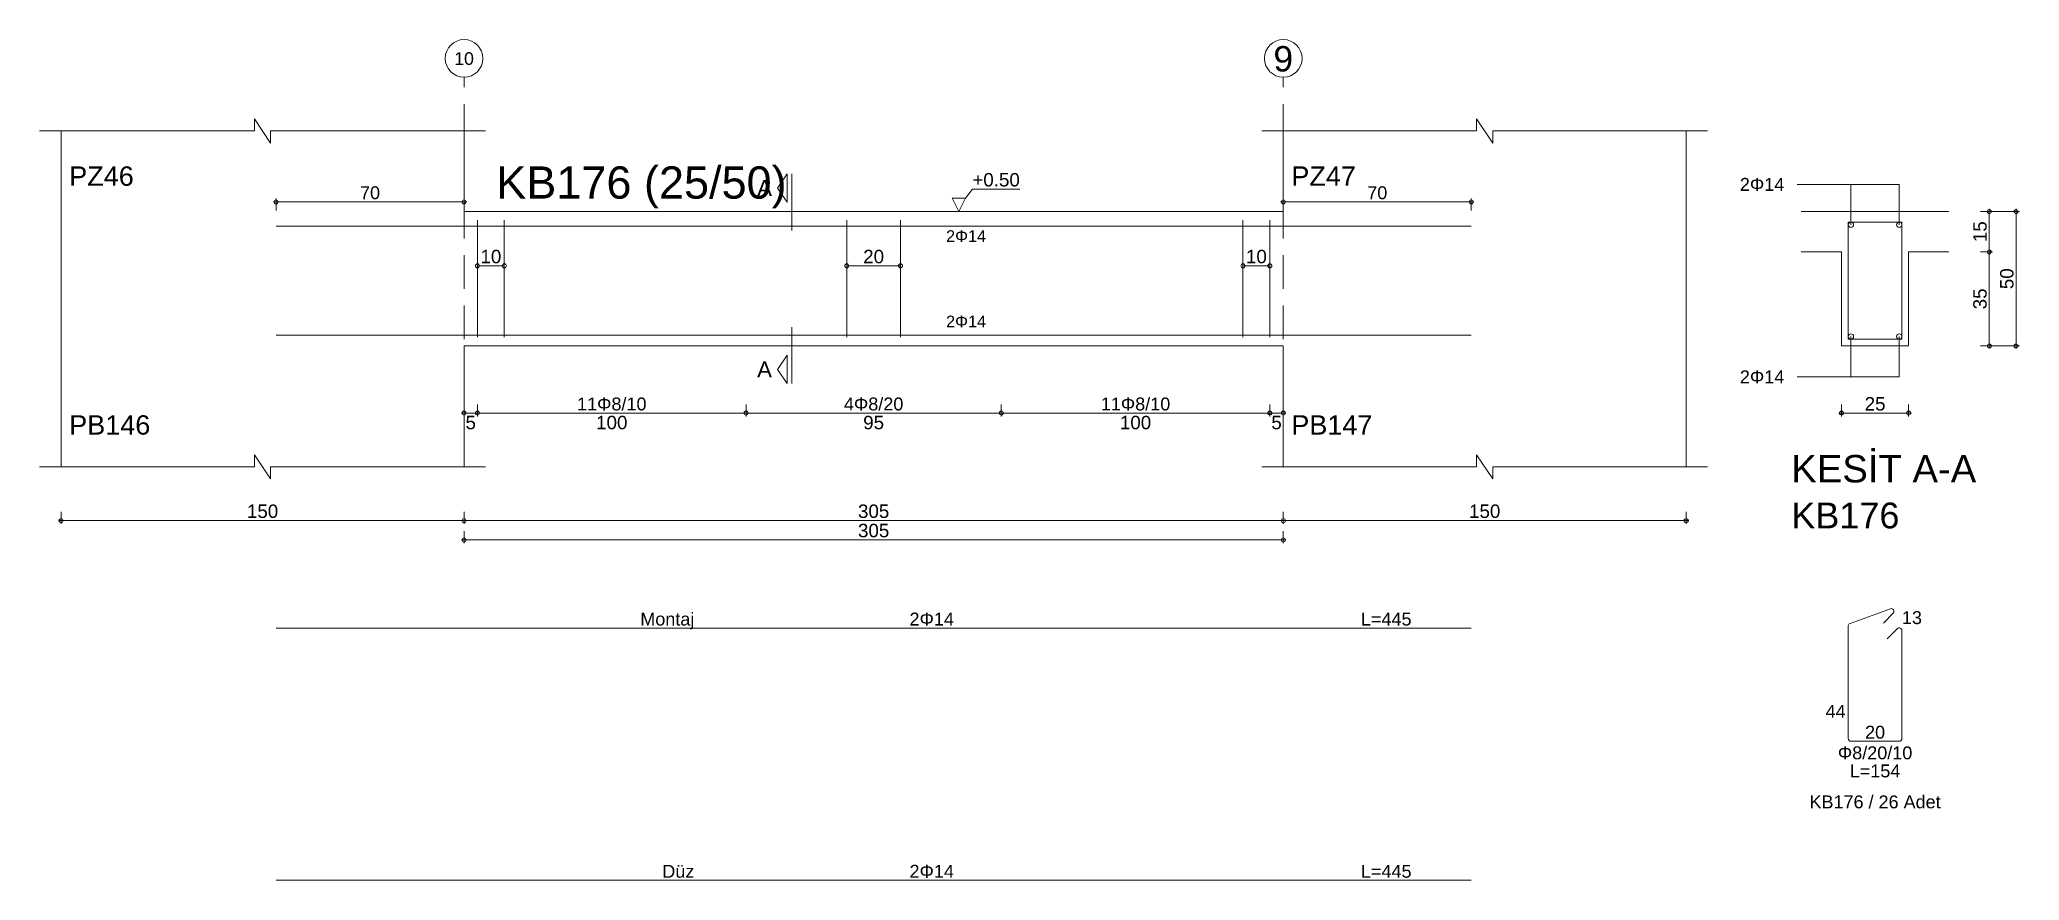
# Model space of a CAD drawing. Header units: millimetres. Extents: x 23801 to 80069, y 9628 to 14137.
# Drawn here: x 26561 to 27667, y 10564 to 11034 of the extents above; entities that cross this region are included whole.
import ezdxf

# ---------------------------------------------------------------- set-up
doc = ezdxf.new("R2010")
doc.units = ezdxf.units.MM
doc.linetypes.add('DASHDOT2', pattern=[12.7, 6.35, -3.175, 0, -3.175])
doc.linetypes.add('DASHED4', pattern=[18.75, 12.5, -6.25])
doc.layers.add('aks', color=251, linetype='DASHDOT2', lineweight=35)
for name, color, linetype in [('Donatı Topl. Uzun. Yazısı', 7, 'Continuous'), ('Donatı Uz. Yazısı', 7, 'Continuous'), ('Donatı Yazısı', 7, 'Continuous'), ('Donatı Çizgisi', 7, 'Continuous'), ('Kiriş', 7, 'Continuous'), ('Standart', 7, 'Continuous'), ('Ölçülendirme', 7, 'Continuous')]:
    doc.layers.add(name, color=color, linetype=linetype)
doc.styles.add('arial_1_18', font='arial.ttf', dxfattribs={"height": 0.2})

# ---------------------------------------------------------------- blocks, each defined once
blk = doc.blocks.new('IDE143Entity7373')
at = {"layer": 'aks', "color": 30, "linetype": 'DASHED4', "lineweight": 5}
for points in [[(25223.94, 2001.7), (25223.94, 2136.7)], [(25528.94, 2001.7), (25528.94, 2136.7)]]:
    blk.add_lwpolyline(points, dxfattribs=at)
at = {"layer": 'aks', "color": 1, "linetype": 'Continuous', "lineweight": 5}
for centre in [(25223.94, 2143.7), (25528.94, 2143.7)]:
    blk.add_circle(centre, 7, dxfattribs=at)
at = {"layer": 'Donatı Çizgisi', "color": 5, "linetype": 'Continuous', "lineweight": 5}
for points in [[(25153.94, 2081.3), (25598.94, 2081.3)], [(25228.94, 2039.9), (25228.94, 2083.5)], [(25238.94, 2039.9), (25238.94, 2083.5)], [(25366.44, 2039.9), (25366.44, 2083.5)], [(25386.44, 2039.9), (25386.44, 2083.5)], [(25513.94, 2039.9), (25513.94, 2083.5)], [(25523.94, 2039.9), (25523.94, 2083.5)], [(25739.27, 2039.2), (25739.27, 2082.8)], [(25739.27, 2082.8), (25759.27, 2082.8)], [(25759.27, 2039.2), (25759.27, 2082.8)], [(25153.94, 2040.7), (25598.94, 2040.7)], [(25739.27, 2039.2), (25759.27, 2039.2)], [(25739.94, 1933.44), (25754.95, 1938.91)], [(25153.94, 1931.7), (25598.94, 1931.7)], [(25739.27, 1890.62), (25739.27, 1932.49)], [(25752.38, 1933.59), (25756.02, 1937.23)], [(25753.75, 1927.68), (25757.53, 1931.46)], [(25759.27, 1890.62), (25759.27, 1930.74)], [(25740.29, 1889.6), (25758.25, 1889.6)], [(25153.94, 1837.85), (25598.94, 1837.85)]]:
    blk.add_lwpolyline(points, dxfattribs=at)
for centre in [(25740.27, 2081.8), (25758.27, 2081.8), (25740.27, 2040.2), (25758.27, 2040.2)]:
    blk.add_circle(centre, 1, dxfattribs=at)
for centre, start, end in [((25755.3, 1937.95), 315, 110), ((25740.29, 1932.49), 110, 180), ((25758.25, 1930.74), 0, 135), ((25740.29, 1890.62), 180, 270), ((25758.25, 1890.62), 270, 0)]:
    blk.add_arc(centre, 1.02, start, end, dxfattribs=at)
at = {"layer": 'Kiriş', "color": 1, "linetype": 'Continuous', "lineweight": 5}
for points in [[(25065.94, 2116.7), (25145.94, 2116.7)], [(25073.94, 1991.7), (25073.94, 2116.7)], [(25145.94, 2116.7), (25145.94, 2121.2)], [(25151.94, 2112.2), (25145.94, 2121.2)], [(25151.94, 2112.2), (25151.94, 2116.7)], [(25151.94, 2116.7), (25231.94, 2116.7)], [(25223.94, 2086.7), (25223.94, 2116.7)], [(25520.94, 2116.7), (25600.94, 2116.7)], [(25528.94, 2086.7), (25528.94, 2116.7)], [(25600.94, 2116.7), (25600.94, 2121.2)], [(25606.94, 2112.2), (25600.94, 2121.2)], [(25606.94, 2116.7), (25686.94, 2116.7)], [(25606.94, 2112.2), (25606.94, 2116.7)], [(25678.94, 1991.7), (25678.94, 2116.7)], [(25223.94, 2086.7), (25528.94, 2086.7)], [(25721.77, 2086.7), (25776.77, 2086.7)], [(25721.77, 2071.7), (25736.77, 2071.7)], [(25736.77, 2036.7), (25736.77, 2071.7)], [(25761.77, 2071.7), (25776.77, 2071.7)], [(25761.77, 2036.7), (25761.77, 2071.7)], [(25223.94, 2036.7), (25528.94, 2036.7)], [(25223.94, 1991.7), (25223.94, 2036.7)], [(25528.94, 1991.7), (25528.94, 2036.7)], [(25736.77, 2036.7), (25761.77, 2036.7)], [(25065.94, 1991.7), (25145.94, 1991.7)], [(25151.94, 1987.2), (25145.94, 1996.2)], [(25145.94, 1991.7), (25145.94, 1996.2)], [(25151.94, 1991.7), (25231.94, 1991.7)], [(25151.94, 1987.2), (25151.94, 1991.7)], [(25520.94, 1991.7), (25600.94, 1991.7)], [(25606.94, 1987.2), (25600.94, 1996.2)], [(25600.94, 1991.7), (25600.94, 1996.2)], [(25606.94, 1991.7), (25686.94, 1991.7)], [(25606.94, 1987.2), (25606.94, 1991.7)]]:
    blk.add_lwpolyline(points, dxfattribs=at)
at = {"layer": 'Ölçülendirme', "color": 1, "linetype": 'Continuous', "lineweight": 5}
for points in [[(25340.69, 2095.45), (25344.19, 2100.7)], [(25344.19, 2090.2), (25344.19, 2100.7)], [(25345.94, 2079.7), (25345.94, 2100.7)], [(25344.19, 2090.2), (25340.69, 2095.45)], [(25410.69, 2091.7), (25413.19, 2095.03)], [(25413.19, 2095.03), (25430.86, 2095.03)], [(25720.27, 2096.8), (25758.27, 2096.8)], [(25740.27, 2081.8), (25740.27, 2096.8)], [(25758.27, 2081.8), (25758.27, 2096.8)], [(25152.94, 2090.3), (25224.94, 2090.3)], [(25153.94, 2087.05), (25153.94, 2091.55)], [(25223.94, 2087.05), (25223.94, 2091.55)], [(25408.19, 2086.7), (25405.69, 2091.7)], [(25405.69, 2091.7), (25410.69, 2091.7)], [(25410.69, 2091.7), (25408.19, 2086.7)], [(25408.19, 2086.7), (25408.19, 2086.7)], [(25527.94, 2090.3), (25599.94, 2090.3)], [(25528.94, 2087.05), (25528.94, 2091.55)], [(25598.94, 2087.05), (25598.94, 2091.55)], [(25788.52, 2086.7), (25803.02, 2086.7)], [(25791.77, 2035.7), (25791.77, 2087.7)], [(25801.77, 2035.7), (25801.77, 2087.7)], [(25788.52, 2071.7), (25793.02, 2071.7)], [(25228.94, 2066.5), (25238.94, 2066.5)], [(25366.44, 2066.5), (25386.44, 2066.5)], [(25513.94, 2066.5), (25523.94, 2066.5)], [(25345.94, 2022.7), (25345.94, 2043.7)], [(25740.27, 2025.2), (25740.27, 2040.2)], [(25758.27, 2025.2), (25758.27, 2040.2)], [(25788.52, 2036.7), (25803.02, 2036.7)], [(25340.69, 2027.95), (25344.19, 2033.2)], [(25344.19, 2022.7), (25340.69, 2027.95)], [(25344.19, 2022.7), (25344.19, 2033.2)], [(25720.27, 2025.2), (25758.27, 2025.2)], [(25223.94, 2010.45), (25223.94, 2014.95)], [(25228.94, 2010.45), (25228.94, 2014.95)], [(25328.94, 2010.45), (25328.94, 2014.95)], [(25423.94, 2010.45), (25423.94, 2014.95)], [(25523.94, 2010.45), (25523.94, 2014.95)], [(25528.94, 2010.45), (25528.94, 2014.95)], [(25736.77, 2010.45), (25736.77, 2014.95)], [(25761.77, 2010.45), (25761.77, 2014.95)], [(25222.94, 2011.7), (25529.94, 2011.7)], [(25735.77, 2011.7), (25762.77, 2011.7)], [(25072.94, 1971.7), (25679.94, 1971.7)], [(25073.94, 1970.45), (25073.94, 1974.95)], [(25223.94, 1970.45), (25223.94, 1974.95)], [(25528.94, 1970.45), (25528.94, 1974.95)], [(25678.94, 1970.45), (25678.94, 1974.95)], [(25222.94, 1964.5), (25529.94, 1964.5)], [(25223.94, 1963.25), (25223.94, 1967.75)], [(25528.94, 1963.25), (25528.94, 1967.75)]]:
    blk.add_lwpolyline(points, dxfattribs=at)
for centre in [(25153.94, 2090.3), (25223.94, 2090.3), (25528.94, 2090.3), (25598.94, 2090.3), (25791.77, 2086.7), (25801.77, 2086.7), (25791.77, 2071.7), (25228.94, 2066.5), (25238.94, 2066.5), (25366.44, 2066.5), (25386.44, 2066.5), (25513.94, 2066.5), (25523.94, 2066.5), (25791.77, 2036.7), (25801.77, 2036.7), (25223.94, 2011.7), (25228.94, 2011.7), (25228.94, 2011.7), (25328.94, 2011.7), (25328.94, 2011.7), (25423.94, 2011.7), (25423.94, 2011.7), (25523.94, 2011.7), (25523.94, 2011.7), (25528.94, 2011.7), (25736.77, 2011.7), (25761.77, 2011.7), (25073.94, 1971.7), (25223.94, 1971.7), (25223.94, 1971.7), (25528.94, 1971.7), (25528.94, 1971.7), (25678.94, 1971.7), (25223.94, 1964.5), (25528.94, 1964.5)]:
    blk.add_circle(centre, 0.75, dxfattribs=at)
at = {"layer": 'aks', "color": 1, "linetype": 'Continuous', "lineweight": 5, "style": 'arial_1_18'}
for s, height, p in [('10', 4.725, (25220.27, 2141.26)), ('9', 9.45, (25525.27, 2138.82))]:
    blk.add_text(s, height=height, dxfattribs=at).set_placement(p)
at = {"layer": 'Donatı Topl. Uzun. Yazısı', "color": 1, "linetype": 'Continuous', "lineweight": 5, "style": 'arial_1_18'}
for s, p in [('L=445', (25557.85, 1932.66)), ('L=154', (25739.85, 1876.16)), ('L=445', (25557.85, 1838.81))]:
    blk.add_text(s, height=4.8, dxfattribs=at).set_placement(p)
at = {"layer": 'Donatı Uz. Yazısı', "color": 1, "linetype": 'Continuous', "lineweight": 5, "style": 'arial_1_18'}
for s, p in [('13', (25759.27, 1933.2)), ('44', (25730.85, 1898.32)), ('20', (25745.54, 1890.56))]:
    blk.add_text(s, height=4.8, dxfattribs=at).set_placement(p)
at = {"layer": 'Donatı Yazısı', "color": 5, "linetype": 'Continuous', "lineweight": 5, "style": 'arial_1_18'}
for s, p in [('2Φ14', (25698.94, 2094.4)), ('2Φ14', (25698.94, 2022.8)), ('2Φ14', (25389.79, 1932.66)), ('Φ8/20/10', (25735.41, 1882.88)), ('KB176 / 26 Adet', (25724.85, 1864.64)), ('2Φ14', (25389.79, 1838.81))]:
    blk.add_text(s, height=4.8, dxfattribs=at).set_placement(p)
for p in [(25403.4, 2075.42), (25403.4, 2043.66)]:
    blk.add_text('2Φ14', height=4.32, rotation=360, dxfattribs=at).set_placement(p)
at = {"layer": 'Donatı Yazısı', "color": 1, "linetype": 'Continuous', "lineweight": 5, "style": 'arial_1_18'}
for s, p in [('Montaj', (25289.56, 1932.66)), ('Düz', (25297.76, 1838.81))]:
    blk.add_text(s, height=4.8, dxfattribs=at).set_placement(p)
at = {"layer": 'Kiriş', "color": 1, "linetype": 'Continuous', "lineweight": 5, "style": 'arial_1_18'}
for s, height, p in [('PZ46', 7.2, (25076.94, 2096.3)), ('KB176 (25/50)', 12, (25235.94, 2091.5)), ('PZ47', 7.2, (25531.94, 2096.3)), ('PB146', 7.2, (25076.94, 2003.7)), ('PB147', 7.2, (25531.94, 2003.7)), ('KESİT A-A', 10.2, (25718.07, 1985.9)), ('KB176', 9.6, (25718.07, 1968.82))]:
    blk.add_text(s, height=height, dxfattribs=at).set_placement(p)
at = {"layer": 'Ölçülendirme', "color": 1, "linetype": 'Continuous', "lineweight": 5, "style": 'arial_1_18'}
for s, height, p in [('+0.50', 5, (25413.19, 2096.03)), ('70', 4.8, (25185.21, 2091.3)), ('A', 5.95, (25333.04, 2092.48)), ('70', 4.8, (25560.21, 2091.3)), ('A', 5.95, (25333.04, 2024.98)), ('25', 5, (25745.39, 2012.66)), ('5', 5, (25224.49, 2005.7)), ('100', 5, (25273.11, 2005.7)), ('95', 5, (25372.55, 2005.7)), ('100', 5, (25468.11, 2005.7)), ('5', 5, (25524.49, 2005.7)), ('150', 5, (25143.11, 1972.7)), ('305', 5, (25370.61, 1972.7)), ('150', 5, (25598.11, 1972.7)), ('305', 5, (25370.61, 1965.5))]:
    blk.add_text(s, height=height, dxfattribs=at).set_placement(p)
for s, rotation, p in [('15', 90, (25790.81, 2075.32)), ('10', 360, (25230.05, 2067.46)), ('20', 360, (25372.55, 2067.46)), ('10', 360, (25515.05, 2067.46)), ('50', 90, (25800.81, 2057.82)), ('35', 90, (25790.81, 2050.32))]:
    blk.add_text(s, height=5, rotation=rotation, dxfattribs=at).set_placement(p)
at = {"layer": 'Ölçülendirme', "color": 5, "linetype": 'Continuous', "lineweight": 5, "style": 'arial_1_18'}
for s, p in [('11Φ8/10', (25266.01, 2012.7)), ('4Φ8/20', (25365.37, 2012.7)), ('11Φ8/10', (25461.01, 2012.7))]:
    blk.add_text(s, height=4.8, dxfattribs=at).set_placement(p)

msp = doc.modelspace()

# ---------------------------------------------------------------- block references
at = {"layer": 'Standart', "xscale": 1.5, "yscale": 1.5, "zscale": 1.5}
msp.add_blockref('IDE143Entity7373', (-11037.9, 7807.7), dxfattribs=at)

doc.saveas('drawing.dxf')
